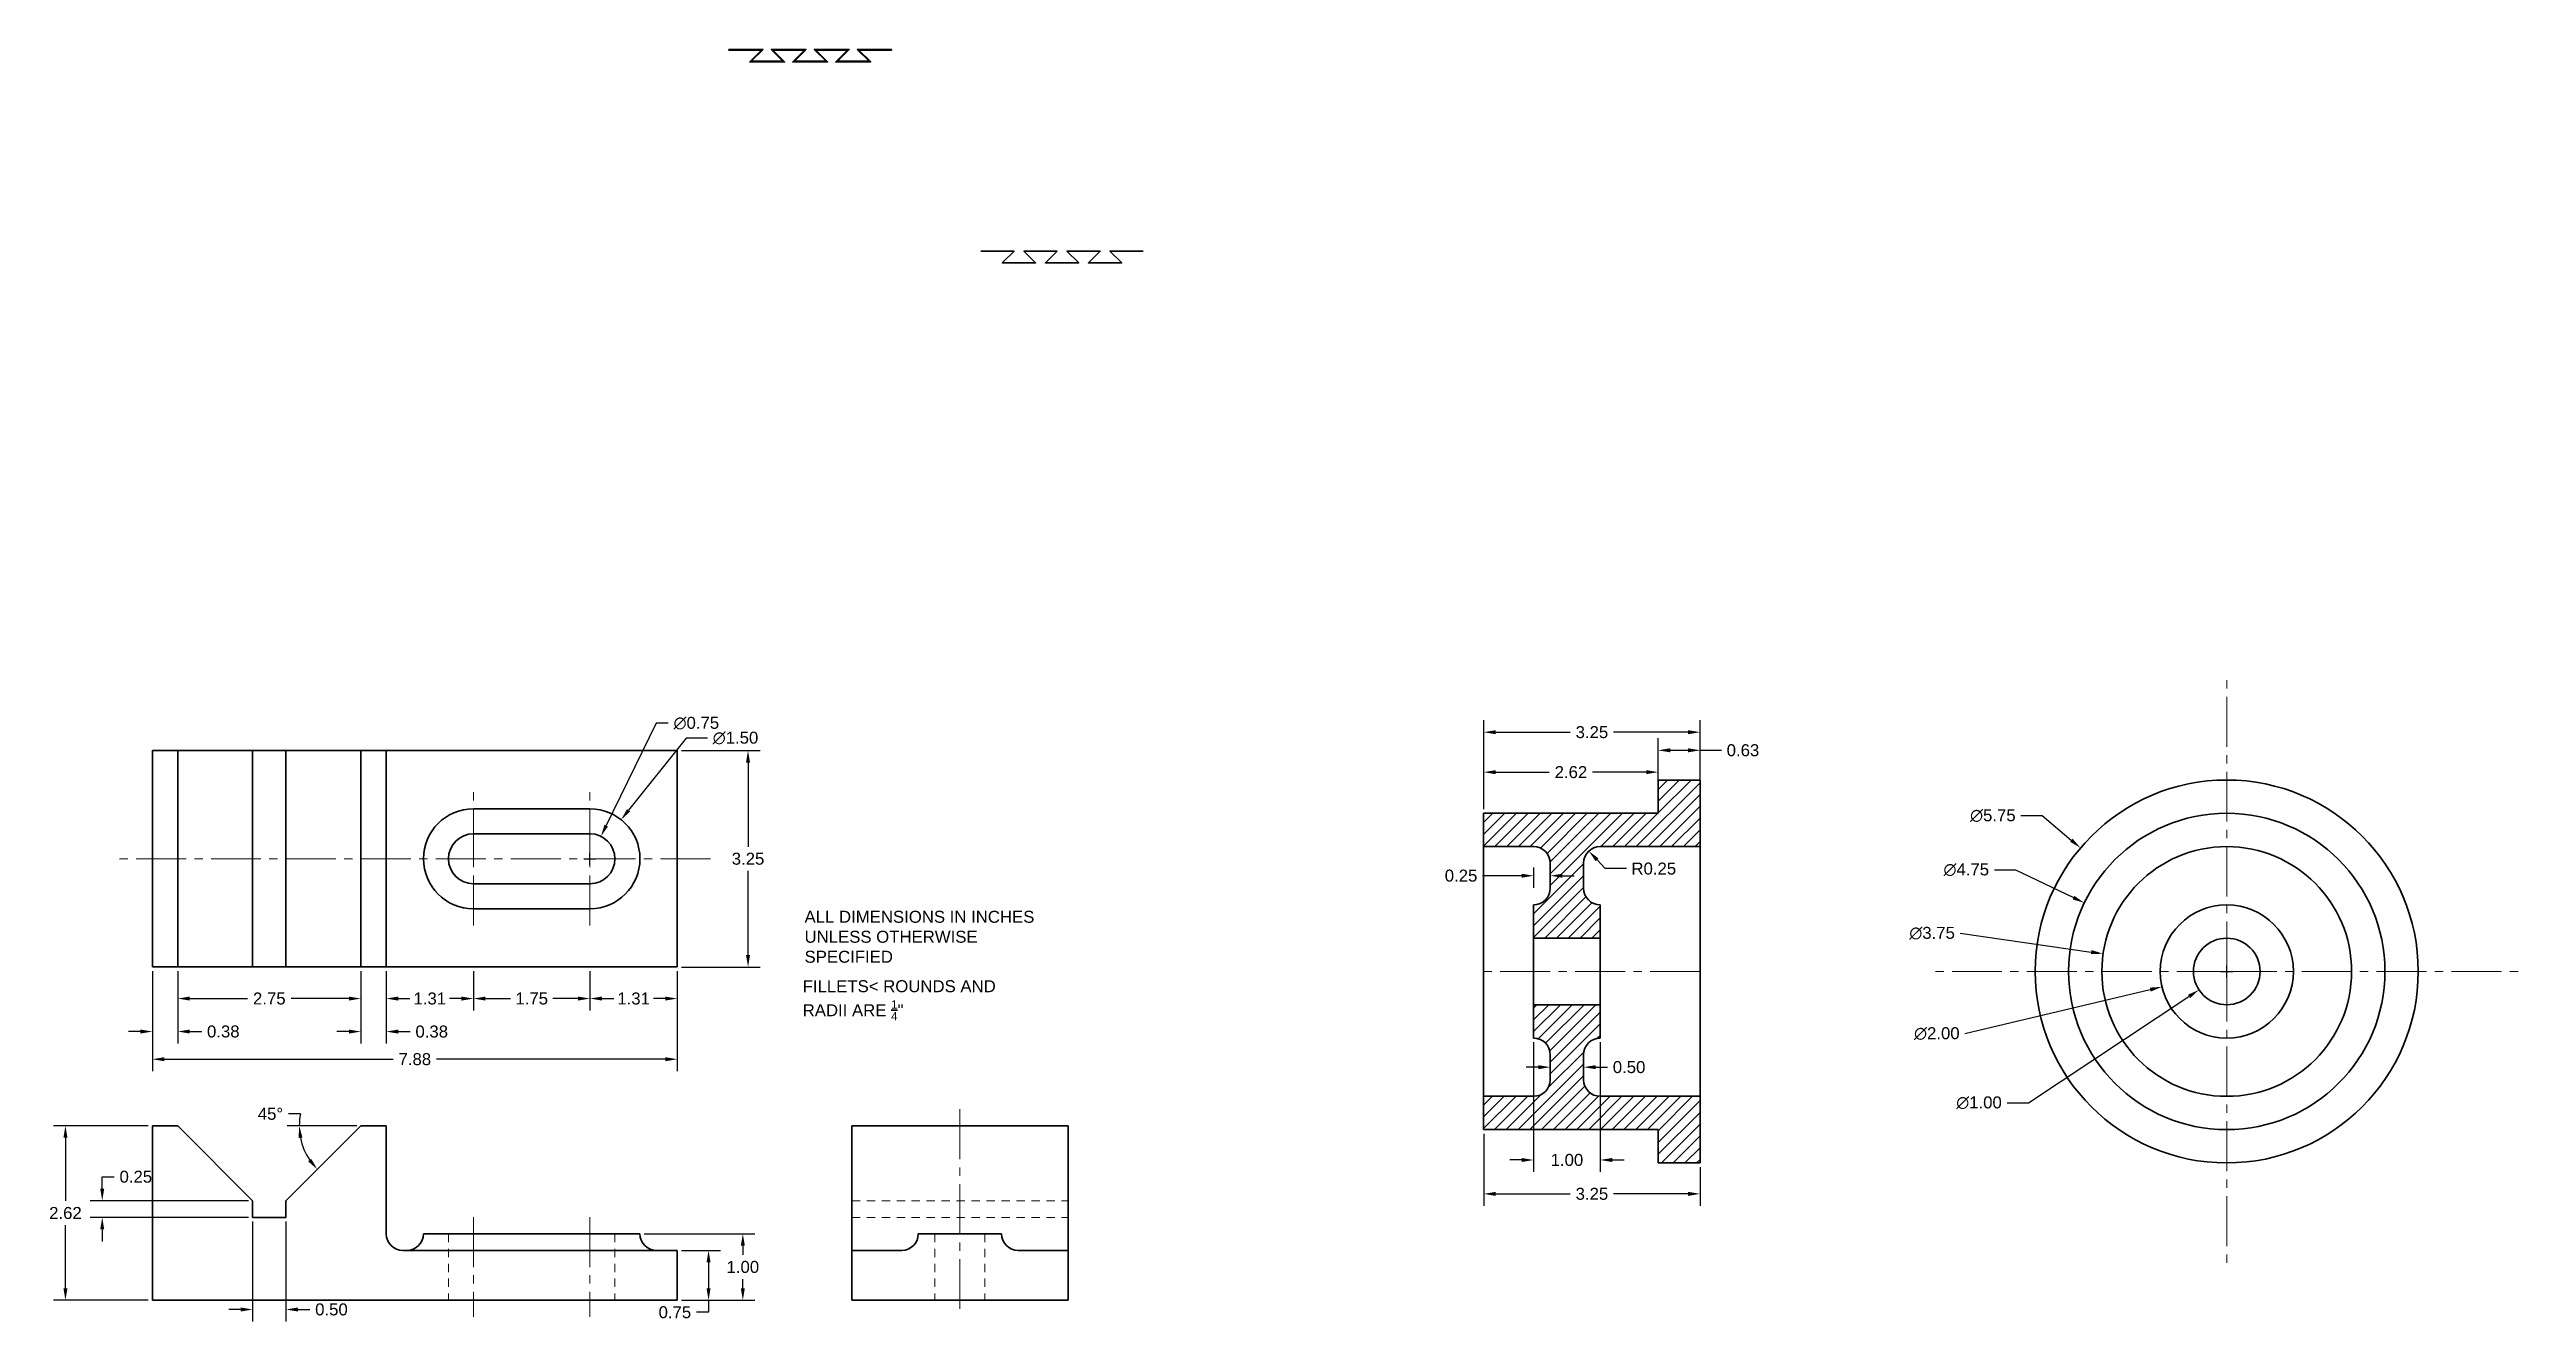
# Model space of a CAD drawing. Header units: millimetres. Extents: x -1 to 401, y -1 to 567.
# Drawn here: x 22.3 to 59.49, y -0.07 to 19.03 of the extents above; entities that cross this region are included whole.
import ezdxf

# ---------------------------------------------------------------- set-up
doc = ezdxf.new("R2010")
doc.units = ezdxf.units.MM
doc.header["$MEASUREMENT"] = 0
doc.linetypes.add('CENTER2', pattern=[1.125, 0.75, -0.125, 0.125, -0.125])
doc.linetypes.add('HIDDEN2', pattern=[0.1875, 0.125, -0.0625])
for name, color, linetype, lineweight in [('Center', 1, 'CENTER2', 13), ('Hidden', 3, 'HIDDEN2', 13), ('Visible', 6, 'Continuous', 35)]:
    doc.layers.add(name, color=color, linetype=linetype, lineweight=lineweight)
doc.layers.add('Text', color=7, linetype='Continuous', lineweight=35, true_color=0xa552a5)
doc.styles.get("Standard").update_dxf_attribs({"font": 'arial.ttf'})
doc.dimstyles.get("Standard").update_dxf_attribs({"dimtxt": 0.18, "dimasz": 0.18, "dimexe": 0.18, "dimexo": 0.0625, "dimgap": 0.09, "dimtad": 0, "dimtih": 1, "dimtoh": 1, "dimdec": 4, "dimzin": 0, "dimdsep": 46, "dimtxsty": 'Standard', "dimcen": 0.09, "dimadec": 0, "dimazin": 0, "dimtfac": 1, "dimtdec": 4, "dimtofl": 0, "dimtmove": 0, "dimatfit": 3, "dimfxl": 1, "dimtolj": 1, "dimtzin": 0, "dimarcsym": 0})

msp = doc.modelspace()

# ---------------------------------------------------------------- texts
at = {"layer": 'Text', "char_height": 0.18, "attachment_point": 1}
for s, width, heights, insert in [('ALL DIMENSIONS IN INCHES UNLESS OTHERWISE SPECIFIED', 3.8969923, [1.34833], (33.63674, 6.09331)), ('\\A1;FILLETS< ROUNDS AND RADII ARE {\\H0.7x;\\S1/4;}"', 3.3541972, [0], (33.6089, 5.05079))]:
    msp.add_mtext_dynamic_manual_height_columns(s, width=width, gutter_width=1, heights=heights, dxfattribs=dict(at, insert=insert))

# ---------------------------------------------------------------- blocks, each defined once
blk = doc.blocks.new('*D2')
at = {"layer": 'Defpoints', "color": 0, "transparency": 16777216}
for p in [(31.725, 8.499), (31.725, 5.249), (32.788, 5.249)]:
    blk.add_point(p, dxfattribs=at)
at = {"layer": 'Text', "color": 0, "lineweight": -2, "transparency": 16777216}
for p, q in [((31.787, 8.499), (32.968, 8.499)), ((32.788, 8.319), (32.788, 7.056)), ((32.788, 5.429), (32.788, 6.692)), ((31.787, 5.249), (32.968, 5.249))]:
    blk.add_line(p, q, dxfattribs=at)
at = {"layer": 'Text', "color": 0, "transparency": 16777216}
for points in [[(32.758, 8.319), (32.818, 8.319), (32.788, 8.499)], [(32.758, 5.429), (32.818, 5.429), (32.788, 5.249)]]:
    blk.add_solid(points, dxfattribs=at)
at = {"layer": 'Text', "color": 0, "transparency": 16777216, "insert": (32.788, 6.874), "char_height": 0.18, "attachment_point": 5}
blk.add_mtext('\\A1;3.25', dxfattribs=at)
blk = doc.blocks.new('*D3')
at = {"layer": 'Defpoints', "color": 0, "transparency": 16777216}
for p in [(30.882, 7.461), (29.948, 6.288)]:
    blk.add_point(p, dxfattribs=at)
at = {"layer": 'Text', "color": 0, "lineweight": -2, "transparency": 16777216}
for p, q in [((31.858, 8.687), (30.994, 7.602)), ((32.178, 8.687), (31.858, 8.687)), ((30.325, 6.874), (30.505, 6.874)), ((30.415, 6.784), (30.415, 6.964))]:
    blk.add_line(p, q, dxfattribs=at)
at = {"layer": 'Text', "color": 0, "transparency": 16777216}
blk.add_solid([(30.971, 7.621), (31.018, 7.583), (30.882, 7.461)], dxfattribs=at)
at = {"layer": 'Text', "color": 0, "transparency": 16777216, "insert": (32.6, 8.687), "char_height": 0.18, "attachment_point": 5}
blk.add_mtext('\\A1;∅1.50', dxfattribs=at)
blk = doc.blocks.new('*D4')
at = {"layer": 'Defpoints', "color": 0, "transparency": 16777216}
for p in [(30.58, 7.211), (30.25, 6.537)]:
    blk.add_point(p, dxfattribs=at)
at = {"layer": 'Text', "color": 0, "lineweight": -2, "transparency": 16777216}
for p, q in [((31.41, 8.91), (30.659, 7.373)), ((31.59, 8.91), (31.41, 8.91)), ((30.325, 6.874), (30.505, 6.874)), ((30.415, 6.784), (30.415, 6.964))]:
    blk.add_line(p, q, dxfattribs=at)
at = {"layer": 'Text', "color": 0, "transparency": 16777216}
blk.add_solid([(30.632, 7.386), (30.686, 7.36), (30.58, 7.211)], dxfattribs=at)
at = {"layer": 'Text', "color": 0, "transparency": 16777216, "insert": (32.012, 8.91), "char_height": 0.18, "attachment_point": 5}
blk.add_mtext('\\A1;∅0.75', dxfattribs=at)
blk = doc.blocks.new('*D5')
at = {"layer": 'Defpoints', "color": 0, "transparency": 16777216}
for p in [(28.665, 5.249), (30.415, 5.249), (30.415, 4.775)]:
    blk.add_point(p, dxfattribs=at)
at = {"layer": 'Text', "color": 0, "lineweight": -2, "transparency": 16777216}
for p, q in [((28.665, 5.187), (28.665, 4.595)), ((30.415, 5.187), (30.415, 4.595)), ((28.845, 4.775), (29.224, 4.775)), ((30.235, 4.775), (29.856, 4.775))]:
    blk.add_line(p, q, dxfattribs=at)
at = {"layer": 'Text', "color": 0, "transparency": 16777216}
for points in [[(28.845, 4.805), (28.845, 4.745), (28.665, 4.775)], [(30.235, 4.805), (30.235, 4.745), (30.415, 4.775)]]:
    blk.add_solid(points, dxfattribs=at)
at = {"layer": 'Text', "color": 0, "transparency": 16777216, "insert": (29.54, 4.775), "char_height": 0.18, "attachment_point": 5}
blk.add_mtext('\\A1;1.75', dxfattribs=at)
blk = doc.blocks.new('*D6')
at = {"layer": 'Defpoints', "color": 0, "transparency": 16777216}
for p in [(23.845, 5.249), (31.725, 5.249), (23.845, 3.864)]:
    blk.add_point(p, dxfattribs=at)
at = {"layer": 'Text', "color": 0, "lineweight": -2, "transparency": 16777216}
for p, q in [((23.845, 5.187), (23.845, 3.684)), ((31.725, 5.187), (31.725, 3.684)), ((24.025, 3.864), (27.462, 3.864)), ((31.545, 3.864), (28.108, 3.864))]:
    blk.add_line(p, q, dxfattribs=at)
at = {"layer": 'Text', "color": 0, "transparency": 16777216}
for points in [[(24.025, 3.894), (24.025, 3.834), (23.845, 3.864)], [(31.545, 3.894), (31.545, 3.834), (31.725, 3.864)]]:
    blk.add_solid(points, dxfattribs=at)
at = {"layer": 'Text', "color": 0, "transparency": 16777216, "insert": (27.785, 3.864), "char_height": 0.18, "attachment_point": 5}
blk.add_mtext('\\A1;7.88', dxfattribs=at)
blk = doc.blocks.new('*D7')
at = {"layer": 'Defpoints', "color": 0, "transparency": 16777216}
for p in [(30.415, 5.249), (31.725, 5.249), (30.415, 4.775)]:
    blk.add_point(p, dxfattribs=at)
at = {"layer": 'Text', "color": 0, "lineweight": -2, "transparency": 16777216}
for p, q in [((30.415, 5.187), (30.415, 4.595)), ((31.725, 5.187), (31.725, 4.595)), ((30.595, 4.775), (30.772, 4.775)), ((31.545, 4.775), (31.368, 4.775))]:
    blk.add_line(p, q, dxfattribs=at)
at = {"layer": 'Text', "color": 0, "transparency": 16777216}
for points in [[(30.595, 4.805), (30.595, 4.745), (30.415, 4.775)], [(31.545, 4.805), (31.545, 4.745), (31.725, 4.775)]]:
    blk.add_solid(points, dxfattribs=at)
at = {"layer": 'Text', "color": 0, "transparency": 16777216, "insert": (31.07, 4.775), "char_height": 0.18, "attachment_point": 5}
blk.add_mtext('\\A1;1.31', dxfattribs=at)
blk = doc.blocks.new('*D8')
at = {"layer": 'Defpoints', "color": 0, "transparency": 16777216}
for p in [(27.355, 5.249), (28.665, 5.249), (28.665, 4.775)]:
    blk.add_point(p, dxfattribs=at)
at = {"layer": 'Text', "color": 0, "lineweight": -2, "transparency": 16777216}
for p, q in [((27.355, 5.187), (27.355, 4.595)), ((28.665, 5.187), (28.665, 4.595)), ((27.535, 4.775), (27.712, 4.775)), ((28.485, 4.775), (28.308, 4.775))]:
    blk.add_line(p, q, dxfattribs=at)
at = {"layer": 'Text', "color": 0, "transparency": 16777216}
for points in [[(27.535, 4.805), (27.535, 4.745), (27.355, 4.775)], [(28.485, 4.805), (28.485, 4.745), (28.665, 4.775)]]:
    blk.add_solid(points, dxfattribs=at)
at = {"layer": 'Text', "color": 0, "transparency": 16777216, "insert": (28.01, 4.775), "char_height": 0.18, "attachment_point": 5}
blk.add_mtext('\\A1;1.31', dxfattribs=at)
blk = doc.blocks.new('*D9')
at = {"layer": 'Defpoints', "color": 0, "transparency": 16777216}
for p in [(24.225, 5.249), (26.975, 5.249), (26.975, 4.775)]:
    blk.add_point(p, dxfattribs=at)
at = {"layer": 'Text', "color": 0, "lineweight": -2, "transparency": 16777216}
for p, q in [((24.225, 5.187), (24.225, 4.595)), ((26.975, 5.187), (26.975, 4.595)), ((24.405, 4.775), (25.274, 4.775)), ((26.795, 4.775), (25.926, 4.775))]:
    blk.add_line(p, q, dxfattribs=at)
at = {"layer": 'Text', "color": 0, "transparency": 16777216}
for points in [[(24.405, 4.805), (24.405, 4.745), (24.225, 4.775)], [(26.795, 4.805), (26.795, 4.745), (26.975, 4.775)]]:
    blk.add_solid(points, dxfattribs=at)
at = {"layer": 'Text', "color": 0, "transparency": 16777216, "insert": (25.6, 4.775), "char_height": 0.18, "attachment_point": 5}
blk.add_mtext('\\A1;2.75', dxfattribs=at)
blk = doc.blocks.new('*D10')
at = {"layer": 'Defpoints', "color": 0, "transparency": 16777216}
for p in [(23.845, 5.249), (24.225, 5.249), (24.225, 4.28)]:
    blk.add_point(p, dxfattribs=at)
at = {"layer": 'Text', "color": 0, "lineweight": -2, "transparency": 16777216}
for p, q in [((23.845, 5.187), (23.845, 4.1)), ((24.225, 5.187), (24.225, 4.1)), ((23.665, 4.28), (23.485, 4.28)), ((24.405, 4.28), (24.585, 4.28))]:
    blk.add_line(p, q, dxfattribs=at)
at = {"layer": 'Text', "color": 0, "transparency": 16777216}
for points in [[(23.665, 4.31), (23.665, 4.25), (23.845, 4.28)], [(24.405, 4.31), (24.405, 4.25), (24.225, 4.28)]]:
    blk.add_solid(points, dxfattribs=at)
at = {"layer": 'Text', "color": 0, "transparency": 16777216, "insert": (24.909, 4.28), "char_height": 0.18, "attachment_point": 5}
blk.add_mtext('\\A1;0.38', dxfattribs=at)
blk = doc.blocks.new('*D11')
at = {"layer": 'Defpoints', "color": 0, "transparency": 16777216}
for p in [(26.975, 5.249), (27.355, 5.249), (27.355, 4.279)]:
    blk.add_point(p, dxfattribs=at)
at = {"layer": 'Text', "color": 0, "lineweight": -2, "transparency": 16777216}
for p, q in [((26.975, 5.187), (26.975, 4.099)), ((27.355, 5.187), (27.355, 4.099)), ((26.795, 4.279), (26.615, 4.279)), ((27.535, 4.279), (27.715, 4.279))]:
    blk.add_line(p, q, dxfattribs=at)
at = {"layer": 'Text', "color": 0, "transparency": 16777216}
for points in [[(26.795, 4.309), (26.795, 4.249), (26.975, 4.279)], [(27.535, 4.309), (27.535, 4.249), (27.355, 4.279)]]:
    blk.add_solid(points, dxfattribs=at)
at = {"layer": 'Text', "color": 0, "transparency": 16777216, "insert": (28.039, 4.279), "char_height": 0.18, "attachment_point": 5}
blk.add_mtext('\\A1;0.38', dxfattribs=at)
blk = doc.blocks.new('*D12')
at = {"layer": 'Defpoints', "color": 0, "transparency": 16777216}
for p in [(26.975, 2.864), (26.975, 2.864), (27.355, 2.864), (26.174, 2.401), (25.85, 1.739)]:
    blk.add_point(p, dxfattribs=at)
at = {"layer": 'Text', "color": 0, "lineweight": -2, "transparency": 16777216}
for p, q in [((26.068, 3.043), (25.888, 3.043)), ((26.912, 2.864), (25.87, 2.864))]:
    blk.add_line(p, q, dxfattribs=at)
for start, end in [(168.8328, 180), (191.1672, 213.8328)]:
    blk.add_arc((26.975, 2.864), 0.925, start, end, dxfattribs=at)
at = {"layer": 'Text', "color": 0, "transparency": 16777216}
for points in [[(26.038, 2.682), (26.097, 2.688), (26.05, 2.864)], [(26.23, 2.368), (26.183, 2.33), (26.321, 2.21)]]:
    blk.add_solid(points, dxfattribs=at)
at = {"layer": 'Text', "color": 0, "transparency": 16777216, "insert": (25.617, 3.043), "char_height": 0.18, "attachment_point": 5}
blk.add_mtext('\\A1;45°', dxfattribs=at)
blk = doc.blocks.new('*D13')
at = {"layer": 'Defpoints', "color": 0, "transparency": 16777216}
for p in [(23.845, 2.864), (22.539, 0.244), (23.845, 0.244)]:
    blk.add_point(p, dxfattribs=at)
at = {"layer": 'Text', "color": 0, "lineweight": -2, "transparency": 16777216}
for p, q in [((23.782, 2.864), (22.359, 2.864)), ((22.539, 2.684), (22.539, 1.736)), ((22.539, 0.424), (22.539, 1.372)), ((23.782, 0.244), (22.359, 0.244))]:
    blk.add_line(p, q, dxfattribs=at)
at = {"layer": 'Text', "color": 0, "transparency": 16777216}
for points in [[(22.509, 2.684), (22.569, 2.684), (22.539, 2.864)], [(22.509, 0.424), (22.569, 0.424), (22.539, 0.244)]]:
    blk.add_solid(points, dxfattribs=at)
at = {"layer": 'Text', "color": 0, "transparency": 16777216, "insert": (22.539, 1.554), "char_height": 0.18, "attachment_point": 5}
blk.add_mtext('\\A1;2.62', dxfattribs=at)
blk = doc.blocks.new('*D14')
at = {"layer": 'Defpoints', "color": 0, "transparency": 16777216}
for p in [(23.091, 1.739), (25.35, 1.739), (25.35, 1.489)]:
    blk.add_point(p, dxfattribs=at)
at = {"layer": 'Text', "color": 0, "lineweight": -2, "transparency": 16777216}
for p, q in [((23.091, 1.919), (23.091, 2.099)), ((23.091, 2.099), (23.271, 2.099)), ((25.287, 1.739), (22.911, 1.739)), ((25.287, 1.489), (22.911, 1.489)), ((23.091, 1.309), (23.091, 1.129))]:
    blk.add_line(p, q, dxfattribs=at)
at = {"layer": 'Text', "color": 0, "transparency": 16777216}
for points in [[(23.061, 1.919), (23.121, 1.919), (23.091, 1.739)], [(23.061, 1.309), (23.121, 1.309), (23.091, 1.489)]]:
    blk.add_solid(points, dxfattribs=at)
at = {"layer": 'Text', "color": 0, "transparency": 16777216, "insert": (23.596, 2.099), "char_height": 0.18, "attachment_point": 5}
blk.add_mtext('\\A1;0.25', dxfattribs=at)
blk = doc.blocks.new('*D15')
at = {"layer": 'Defpoints', "color": 0, "transparency": 16777216}
for p in [(25.35, 1.489), (25.85, 1.489), (25.85, 0.106)]:
    blk.add_point(p, dxfattribs=at)
at = {"layer": 'Text', "color": 0, "lineweight": -2, "transparency": 16777216}
for p, q in [((25.35, 1.426), (25.35, -0.074)), ((25.85, 1.426), (25.85, -0.074)), ((25.17, 0.106), (24.99, 0.106)), ((26.03, 0.106), (26.21, 0.106))]:
    blk.add_line(p, q, dxfattribs=at)
at = {"layer": 'Text', "color": 0, "transparency": 16777216}
for points in [[(25.17, 0.136), (25.17, 0.076), (25.35, 0.106)], [(26.03, 0.136), (26.03, 0.076), (25.85, 0.106)]]:
    blk.add_solid(points, dxfattribs=at)
at = {"layer": 'Text', "color": 0, "transparency": 16777216, "insert": (26.533, 0.106), "char_height": 0.18, "attachment_point": 5}
blk.add_mtext('\\A1;0.50', dxfattribs=at)
blk = doc.blocks.new('*D16')
at = {"layer": 'Defpoints', "color": 0, "transparency": 16777216}
for p in [(31.165, 1.244), (31.725, 0.244), (32.71, 0.244)]:
    blk.add_point(p, dxfattribs=at)
at = {"layer": 'Text', "color": 0, "lineweight": -2, "transparency": 16777216}
for p, q in [((31.227, 1.244), (32.89, 1.244)), ((32.71, 1.064), (32.71, 0.926)), ((32.71, 0.424), (32.71, 0.562)), ((31.787, 0.244), (32.89, 0.244))]:
    blk.add_line(p, q, dxfattribs=at)
at = {"layer": 'Text', "color": 0, "transparency": 16777216}
for points in [[(32.68, 1.064), (32.74, 1.064), (32.71, 1.244)], [(32.68, 0.424), (32.74, 0.424), (32.71, 0.244)]]:
    blk.add_solid(points, dxfattribs=at)
at = {"layer": 'Text', "color": 0, "transparency": 16777216, "insert": (32.71, 0.744), "char_height": 0.18, "attachment_point": 5}
blk.add_mtext('\\A1;1.00', dxfattribs=at)
blk = doc.blocks.new('*D17')
at = {"layer": 'Defpoints', "color": 0, "transparency": 16777216}
for p in [(31.725, 0.994), (31.725, 0.244), (32.195, 0.244)]:
    blk.add_point(p, dxfattribs=at)
at = {"layer": 'Text', "color": 0, "lineweight": -2, "transparency": 16777216}
for p, q in [((31.787, 0.994), (32.375, 0.994)), ((32.195, 0.814), (32.195, 0.424)), ((31.787, 0.244), (32.375, 0.244)), ((32.195, 0.064), (32.015, 0.064)), ((32.195, 0.244), (32.195, 0.064))]:
    blk.add_line(p, q, dxfattribs=at)
at = {"layer": 'Text', "color": 0, "transparency": 16777216}
for points in [[(32.165, 0.814), (32.225, 0.814), (32.195, 0.994)], [(32.165, 0.424), (32.225, 0.424), (32.195, 0.244)]]:
    blk.add_solid(points, dxfattribs=at)
at = {"layer": 'Text', "color": 0, "transparency": 16777216, "insert": (31.69, 0.064), "char_height": 0.18, "attachment_point": 5}
blk.add_mtext('\\A1;0.75', dxfattribs=at)
blk = doc.blocks.new('*D18')
at = {"layer": 'Defpoints', "color": 0, "transparency": 16777216}
for p in [(47.084, 8.503), (46.454, 8.057), (47.084, 8.057)]:
    blk.add_point(p, dxfattribs=at)
at = {"layer": 'Text', "color": 0, "lineweight": -2, "transparency": 16777216}
for p, q in [((46.454, 8.12), (46.454, 8.683)), ((47.084, 8.12), (47.084, 8.683)), ((46.634, 8.503), (46.904, 8.503)), ((47.084, 8.503), (47.403, 8.503))]:
    blk.add_line(p, q, dxfattribs=at)
at = {"layer": 'Text', "color": 0, "transparency": 16777216}
for points in [[(46.634, 8.533), (46.634, 8.473), (46.454, 8.503)], [(46.904, 8.533), (46.904, 8.473), (47.084, 8.503)]]:
    blk.add_solid(points, dxfattribs=at)
at = {"layer": 'Text', "color": 0, "transparency": 16777216, "insert": (47.727, 8.503), "char_height": 0.18, "attachment_point": 5}
blk.add_mtext('\\A1;0.63', dxfattribs=at)
blk = doc.blocks.new('*D19')
at = {"layer": 'Defpoints', "color": 0, "transparency": 16777216}
for p in [(47.084, 8.775), (43.834, 7.557), (47.084, 7.557)]:
    blk.add_point(p, dxfattribs=at)
at = {"layer": 'Text', "color": 0, "lineweight": -2, "transparency": 16777216}
for p, q in [((43.834, 7.62), (43.834, 8.955)), ((47.084, 7.62), (47.084, 8.955)), ((44.014, 8.775), (45.134, 8.775)), ((46.904, 8.775), (45.783, 8.775))]:
    blk.add_line(p, q, dxfattribs=at)
at = {"layer": 'Text', "color": 0, "transparency": 16777216}
for points in [[(44.014, 8.805), (44.014, 8.745), (43.834, 8.775)], [(46.904, 8.805), (46.904, 8.745), (47.084, 8.775)]]:
    blk.add_solid(points, dxfattribs=at)
at = {"layer": 'Text', "color": 0, "transparency": 16777216, "insert": (45.459, 8.775), "char_height": 0.18, "attachment_point": 5}
blk.add_mtext('\\A1;3.25', dxfattribs=at)
blk = doc.blocks.new('*D20')
at = {"layer": 'Defpoints', "color": 0, "transparency": 16777216}
for p in [(43.834, 2.807), (47.084, 2.307), (43.834, 1.842)]:
    blk.add_point(p, dxfattribs=at)
at = {"layer": 'Text', "color": 0, "lineweight": -2, "transparency": 16777216}
for p, q in [((43.834, 2.745), (43.834, 1.662)), ((47.084, 2.245), (47.084, 1.662)), ((44.014, 1.842), (45.134, 1.842)), ((46.904, 1.842), (45.783, 1.842))]:
    blk.add_line(p, q, dxfattribs=at)
at = {"layer": 'Text', "color": 0, "transparency": 16777216}
for points in [[(44.014, 1.872), (44.014, 1.812), (43.834, 1.842)], [(46.904, 1.872), (46.904, 1.812), (47.084, 1.842)]]:
    blk.add_solid(points, dxfattribs=at)
at = {"layer": 'Text', "color": 0, "transparency": 16777216, "insert": (45.459, 1.842), "char_height": 0.18, "attachment_point": 5}
blk.add_mtext('\\A1;3.25', dxfattribs=at)
blk = doc.blocks.new('*D21')
at = {"layer": 'Defpoints', "color": 0, "transparency": 16777216}
for p in [(44.584, 4.182), (45.584, 4.182), (45.584, 2.351)]:
    blk.add_point(p, dxfattribs=at)
at = {"layer": 'Text', "color": 0, "lineweight": -2, "transparency": 16777216}
for p, q in [((44.584, 4.12), (44.584, 2.171)), ((45.584, 4.12), (45.584, 2.171)), ((44.404, 2.351), (44.224, 2.351)), ((45.764, 2.351), (45.944, 2.351))]:
    blk.add_line(p, q, dxfattribs=at)
at = {"layer": 'Text', "color": 0, "transparency": 16777216}
for points in [[(44.404, 2.381), (44.404, 2.321), (44.584, 2.351)], [(45.764, 2.381), (45.764, 2.321), (45.584, 2.351)]]:
    blk.add_solid(points, dxfattribs=at)
at = {"layer": 'Text', "color": 0, "transparency": 16777216, "insert": (45.084, 2.351), "char_height": 0.18, "attachment_point": 5}
blk.add_mtext('\\A1;1.00', dxfattribs=at)
blk = doc.blocks.new('*D22')
at = {"layer": 'Defpoints', "color": 0, "transparency": 16777216}
for p in [(44.834, 3.745), (45.334, 3.745), (45.334, 3.745)]:
    blk.add_point(p, dxfattribs=at)
at = {"layer": 'Text', "color": 0, "lineweight": -2, "transparency": 16777216}
for p, q in [((44.654, 3.745), (44.474, 3.745)), ((44.834, 3.807), (44.834, 3.925)), ((45.334, 3.807), (45.334, 3.925)), ((45.514, 3.745), (45.694, 3.745))]:
    blk.add_line(p, q, dxfattribs=at)
at = {"layer": 'Text', "color": 0, "transparency": 16777216}
for points in [[(44.654, 3.775), (44.654, 3.715), (44.834, 3.745)], [(45.514, 3.775), (45.514, 3.715), (45.334, 3.745)]]:
    blk.add_solid(points, dxfattribs=at)
at = {"layer": 'Text', "color": 0, "transparency": 16777216, "insert": (46.017, 3.745), "char_height": 0.18, "attachment_point": 5}
blk.add_mtext('\\A1;0.50', dxfattribs=at)
blk = doc.blocks.new('*D23')
at = {"layer": 'Defpoints', "color": 0, "transparency": 16777216}
for p in [(44.584, 6.807), (44.834, 6.807), (44.834, 6.62)]:
    blk.add_point(p, dxfattribs=at)
at = {"layer": 'Text', "color": 0, "lineweight": -2, "transparency": 16777216}
for p, q in [((44.584, 6.745), (44.584, 6.44)), ((44.834, 6.745), (44.834, 6.44)), ((44.404, 6.62), (43.818, 6.62)), ((45.014, 6.62), (45.194, 6.62))]:
    blk.add_line(p, q, dxfattribs=at)
at = {"layer": 'Text', "color": 0, "transparency": 16777216}
for points in [[(44.404, 6.65), (44.404, 6.59), (44.584, 6.62)], [(45.014, 6.65), (45.014, 6.59), (44.834, 6.62)]]:
    blk.add_solid(points, dxfattribs=at)
at = {"layer": 'Text', "color": 0, "transparency": 16777216, "insert": (43.494, 6.62), "char_height": 0.18, "attachment_point": 5}
blk.add_mtext('\\A1;0.25', dxfattribs=at)
blk = doc.blocks.new('*D24')
at = {"layer": 'Defpoints', "color": 0, "transparency": 16777216}
for p in [(46.454, 8.175), (43.834, 7.557), (46.454, 7.557)]:
    blk.add_point(p, dxfattribs=at)
at = {"layer": 'Text', "color": 0, "lineweight": -2, "transparency": 16777216}
for p, q in [((43.834, 7.62), (43.834, 8.355)), ((46.454, 7.62), (46.454, 8.355)), ((44.014, 8.175), (44.819, 8.175)), ((46.274, 8.175), (45.468, 8.175))]:
    blk.add_line(p, q, dxfattribs=at)
at = {"layer": 'Text', "color": 0, "transparency": 16777216}
for points in [[(44.014, 8.205), (44.014, 8.145), (43.834, 8.175)], [(46.274, 8.205), (46.274, 8.145), (46.454, 8.175)]]:
    blk.add_solid(points, dxfattribs=at)
at = {"layer": 'Text', "color": 0, "transparency": 16777216, "insert": (45.144, 8.175), "char_height": 0.18, "attachment_point": 5}
blk.add_mtext('\\A1;2.62', dxfattribs=at)
blk = doc.blocks.new('*D25')
at = {"layer": 'Defpoints', "color": 0, "transparency": 16777216}
for p in [(45.413, 6.99), (45.584, 6.807)]:
    blk.add_point(p, dxfattribs=at)
at = {"layer": 'Text', "color": 0, "lineweight": -2, "transparency": 16777216}
for p, q in [((45.658, 6.726), (45.536, 6.858)), ((45.977, 6.726), (45.658, 6.726))]:
    blk.add_line(p, q, dxfattribs=at)
at = {"layer": 'Text', "color": 0, "transparency": 16777216}
blk.add_solid([(45.558, 6.879), (45.514, 6.838), (45.413, 6.99)], dxfattribs=at)
at = {"layer": 'Text', "color": 0, "transparency": 16777216, "insert": (46.388, 6.726), "char_height": 0.18, "attachment_point": 5}
blk.add_mtext('\\A1;R0.25', dxfattribs=at)
blk = doc.blocks.new('*D26')
at = {"layer": 'Defpoints', "color": 0, "transparency": 16777216}
for p in [(52.795, 7.037), (57.188, 3.327)]:
    blk.add_point(p, dxfattribs=at)
at = {"layer": 'Text', "color": 0, "lineweight": -2, "transparency": 16777216}
for p, q in [((51.901, 7.522), (52.22, 7.522)), ((52.22, 7.522), (52.657, 7.153)), ((54.991, 5.092), (54.991, 5.272)), ((54.901, 5.182), (55.081, 5.182))]:
    blk.add_line(p, q, dxfattribs=at)
at = {"layer": 'Text', "color": 0, "transparency": 16777216}
blk.add_solid([(52.676, 7.176), (52.638, 7.13), (52.795, 7.037)], dxfattribs=at)
at = {"layer": 'Text', "color": 0, "transparency": 16777216, "insert": (51.479, 7.522), "char_height": 0.18, "attachment_point": 5}
blk.add_mtext('\\A1;∅5.75', dxfattribs=at)
blk = doc.blocks.new('*D27')
at = {"layer": 'Defpoints', "color": 0, "transparency": 16777216}
for p in [(52.851, 6.213), (57.131, 4.152)]:
    blk.add_point(p, dxfattribs=at)
at = {"layer": 'Text', "color": 0, "lineweight": -2, "transparency": 16777216}
for p, q in [((51.503, 6.709), (51.821, 6.709)), ((51.821, 6.709), (52.689, 6.291)), ((54.991, 5.092), (54.991, 5.272)), ((54.901, 5.182), (55.081, 5.182))]:
    blk.add_line(p, q, dxfattribs=at)
at = {"layer": 'Text', "color": 0, "transparency": 16777216}
blk.add_solid([(52.702, 6.318), (52.676, 6.264), (52.851, 6.213)], dxfattribs=at)
at = {"layer": 'Text', "color": 0, "transparency": 16777216, "insert": (51.08, 6.709), "char_height": 0.18, "attachment_point": 5}
blk.add_mtext('\\A1;∅4.75', dxfattribs=at)
blk = doc.blocks.new('*D28')
at = {"layer": 'Defpoints', "color": 0, "transparency": 16777216}
for p in [(53.135, 5.448), (56.847, 4.916)]:
    blk.add_point(p, dxfattribs=at)
at = {"layer": 'Text', "color": 0, "lineweight": -2, "transparency": 16777216}
for p, q in [((50.989, 5.756), (52.957, 5.474)), ((54.991, 5.092), (54.991, 5.272)), ((54.901, 5.182), (55.081, 5.182))]:
    blk.add_line(p, q, dxfattribs=at)
at = {"layer": 'Text', "color": 0, "transparency": 16777216}
blk.add_solid([(52.961, 5.504), (52.953, 5.444), (53.135, 5.448)], dxfattribs=at)
at = {"layer": 'Text', "color": 0, "transparency": 16777216, "insert": (50.567, 5.756), "char_height": 0.18, "attachment_point": 5}
blk.add_mtext('\\A1;∅3.75', dxfattribs=at)
blk = doc.blocks.new('*D29')
at = {"layer": 'Defpoints', "color": 0, "transparency": 16777216}
for p in [(55.964, 5.413), (54.018, 4.951)]:
    blk.add_point(p, dxfattribs=at)
at = {"layer": 'Text', "color": 0, "lineweight": -2, "transparency": 16777216}
for p, q in [((54.991, 5.092), (54.991, 5.272)), ((51.059, 4.249), (53.843, 4.91)), ((54.901, 5.182), (55.081, 5.182))]:
    blk.add_line(p, q, dxfattribs=at)
at = {"layer": 'Text', "color": 0, "transparency": 16777216}
blk.add_solid([(53.836, 4.939), (53.85, 4.88), (54.018, 4.951)], dxfattribs=at)
at = {"layer": 'Text', "color": 0, "transparency": 16777216, "insert": (50.638, 4.249), "char_height": 0.18, "attachment_point": 5}
blk.add_mtext('\\A1;∅2.00', dxfattribs=at)
blk = doc.blocks.new('*D30')
at = {"layer": 'Defpoints', "color": 0, "transparency": 16777216}
for p in [(55.408, 5.458), (54.574, 4.906)]:
    blk.add_point(p, dxfattribs=at)
at = {"layer": 'Text', "color": 0, "lineweight": -2, "transparency": 16777216}
for p, q in [((54.991, 5.092), (54.991, 5.272)), ((54.901, 5.182), (55.081, 5.182)), ((52.013, 3.21), (54.424, 4.807)), ((51.693, 3.21), (52.013, 3.21))]:
    blk.add_line(p, q, dxfattribs=at)
at = {"layer": 'Text', "color": 0, "transparency": 16777216}
blk.add_solid([(54.408, 4.832), (54.441, 4.782), (54.574, 4.906)], dxfattribs=at)
at = {"layer": 'Text', "color": 0, "transparency": 16777216, "insert": (51.271, 3.21), "char_height": 0.18, "attachment_point": 5}
blk.add_mtext('\\A1;∅1.00', dxfattribs=at)

# ---------------------------------------------------------------- dimensions: what is measured, and where the dimension line sits
at = {"layer": 'Text'}
for p1, p2, picture, middle in [((30.25034, 6.53745), (30.57962, 7.21129), '*D4', (32.01191, 8.90964)), ((29.94783, 6.28762), (30.88213, 7.46112), '*D3', (32.59958, 8.68727)), ((57.1877, 3.32716), (52.79462, 7.03706), '*D26', (51.47892, 7.52219)), ((57.13098, 4.15166), (52.85135, 6.21256), '*D27', (51.08024, 6.70851)), ((56.84715, 4.91579), (53.13517, 5.44844), '*D28', (50.98944, 5.75633)), ((55.96412, 5.4131), (54.01821, 4.95112), '*D29', (51.05914, 4.24861)), ((55.40806, 5.45815), (54.57427, 4.90607), '*D30', (51.27127, 3.20987))]:
    dim = msp.add_diameter_dim_2p(p1=p1, p2=p2, dimstyle='Standard', override={"dimdec": 2}, dxfattribs=at)
    dim.commit()
    dim.dimension.update_dxf_attribs({"geometry": picture, "text_midpoint": middle, "dimtype": 163})
for base, p1, p2, picture, middle in [((47.08352, 8.77513), (43.83352, 7.55711), (47.08352, 7.55711), '*D19', (45.45852, 8.77513)), ((46.45352, 8.17473), (43.83352, 7.55711), (46.45352, 7.55711), '*D24', (45.14352, 8.17473)), ((24.22498, 4.27955), (23.84498, 5.24937), (24.22498, 5.24937), '*D10', (24.90894, 4.27955)), ((23.84498, 3.86392), (31.72498, 5.24937), (23.84498, 5.24937), '*D6', (27.78498, 3.86392)), ((26.97498, 4.77476), (24.22498, 5.24937), (26.97498, 5.24937), '*D9', (25.59998, 4.77476)), ((27.35498, 4.27863), (26.97498, 5.24937), (27.35498, 5.24937), '*D11', (28.03894, 4.27863)), ((28.66498, 4.77476), (27.35498, 5.24937), (28.66498, 5.24937), '*D8', (28.00998, 4.77476)), ((30.41498, 4.77476), (28.66498, 5.24937), (30.41498, 5.24937), '*D5', (29.53998, 4.77476)), ((30.41498, 4.77476), (31.72498, 5.24937), (30.41498, 5.24937), '*D7', (31.06998, 4.77476)), ((45.58352, 2.35131), (44.58352, 4.18211), (45.58352, 4.18211), '*D21', (45.08352, 2.35131)), ((45.33352, 3.74461), (44.83352, 3.74461), (45.33352, 3.74461), '*D22', (46.01699, 3.74461)), ((43.83352, 1.84216), (47.08352, 2.30711), (43.83352, 2.80711), '*D20', (45.45852, 1.84216)), ((25.84998, 0.10603), (25.34998, 1.48885), (25.84998, 1.48885), '*D15', (26.53345, 0.10603))]:
    dim = msp.add_linear_dim(base=base, p1=p1, p2=p2, dimstyle='Standard', override={"dimdec": 2}, dxfattribs=at)
    dim.commit()
    dim.dimension.update_dxf_attribs({"geometry": picture, "text_midpoint": middle})
for base, p1, p2, picture, middle in [((47.08352, 8.50316), (46.45352, 8.05711), (47.08352, 8.05711), '*D18', (47.72684, 8.50316)), ((44.83352, 6.61961), (44.58352, 6.80711), (44.83352, 6.80711), '*D23', (43.49399, 6.61961))]:
    dim = msp.add_linear_dim(base=base, p1=p1, p2=p2, dimstyle='Standard', override={"dimdec": 2}, dxfattribs=at)
    dim.commit()
    dim.dimension.update_dxf_attribs({"geometry": picture, "text_midpoint": middle, "dimtype": 160})
for base, p1, p2, picture, middle in [((32.78775, 5.24937), (31.72498, 8.49937), (31.72498, 5.24937), '*D2', (32.78775, 6.87437)), ((22.53874, 0.24385), (23.84498, 2.86385), (23.84498, 0.24385), '*D13', (22.53874, 1.55385)), ((23.09122, 1.73885), (25.34998, 1.48885), (25.34998, 1.73885), '*D14', (23.59567, 2.09885))]:
    dim = msp.add_linear_dim(base=base, p1=p1, p2=p2, angle=90, dimstyle='Standard', override={"dimdec": 2}, dxfattribs=at)
    dim.commit()
    dim.dimension.update_dxf_attribs({"geometry": picture, "text_midpoint": middle, "dimtype": 160})
dim = msp.add_radius_dim(center=(45.58352, 6.80711), mpoint=(45.41346, 6.99036), dimstyle='Standard', override={"dimdec": 2}, dxfattribs=at)
dim.commit()
dim.dimension.update_dxf_attribs({"geometry": '*D25', "text_midpoint": (46.3878, 6.72648), "dimtype": 164})
dim = msp.add_angular_dim_2l(base=(26.17391, 2.40135), line1=((26.97498, 2.86385), (25.84998, 1.73885)), line2=((27.35498, 2.86385), (26.97498, 2.86385)), dimstyle='Standard', dxfattribs=at)
dim.commit()
dim.dimension.update_dxf_attribs({"geometry": '*D12', "text_midpoint": (25.61732, 3.04299)})
for base, p1, picture, middle in [((32.71033, 0.24385), (31.16498, 1.24385), '*D16', (32.71033, 0.74385)), ((32.19475, 0.24385), (31.72498, 0.99385), '*D17', (31.69029, 0.06385))]:
    dim = msp.add_linear_dim(base=base, p1=p1, p2=(31.72498, 0.24385), angle=90, dimstyle='Standard', override={"dimdec": 2}, dxfattribs=at)
    dim.commit()
    dim.dimension.update_dxf_attribs({"geometry": picture, "text_midpoint": middle})

# ---------------------------------------------------------------- hatches: boundary and pattern name
at = {"layer": 'Visible'}
h = msp.add_hatch(dxfattribs=at)
h.set_pattern_fill('ANSI31', color=256)
h.paths.add_polyline_path([(45.58352, 4.68211), (44.58352, 4.68211), (44.58352, 4.18211, -0.41421356), (44.83352, 3.93211), (44.83352, 3.55711, -0.41421356), (44.58352, 3.30711), (43.83352, 3.30711), (43.83352, 2.80711), (46.45352, 2.80711), (46.45352, 2.30711), (47.08352, 2.30711), (47.08352, 3.30711), (45.58352, 3.30711, -0.41421356), (45.33352, 3.55711), (45.33352, 3.93211, -0.41421356), (45.58352, 4.18211)])
h.paths.add_polyline_path([(45.33352, 6.80711, -0.41421356), (45.58352, 7.05711), (47.08352, 7.05711), (47.08352, 8.05711), (46.45352, 8.05711), (46.45352, 7.55711), (43.83352, 7.55711), (43.83352, 7.05711), (44.58352, 7.05711, -0.41421356), (44.83352, 6.80711), (44.83352, 6.43211, -0.41421356), (44.58352, 6.18211), (44.58352, 5.68211), (45.58352, 5.68211), (45.58352, 6.18211, -0.41421356), (45.33352, 6.43211)])

# ---------------------------------------------------------------- linework, layer by layer
at = {"layer": 'Center'}
for p, q in [((54.99116, 5.18211), (54.99116, 9.68211)), ((28.66498, 6.87437), (28.66498, 7.87437)), ((30.41498, 6.87437), (30.41498, 7.87437)), ((32.22498, 6.87437), (23.34498, 6.87437)), ((28.66498, 5.87437), (28.66498, 6.87437)), ((30.41498, 5.87437), (30.41498, 6.87437)), ((43.83352, 5.68211), (43.83299, 5.68211)), ((47.08352, 5.18211), (43.83352, 5.18211)), ((54.99116, 5.18211), (50.49116, 5.18211)), ((54.99116, 5.18211), (59.49116, 5.18211)), ((54.99116, 5.18211), (54.99116, 0.68211)), ((43.83352, 4.68211), (43.83299, 4.68211)), ((43.83352, 4.18211), (43.83299, 4.18211)), ((35.96998, 3.11385), (35.96998, -0.00615)), ((28.66498, 1.49385), (28.66498, -0.00615)), ((30.41498, 1.49385), (30.41498, -0.00615))]:
    msp.add_line(p, q, dxfattribs=at)
at = {"layer": 'Hidden'}
for p, q in [((34.34498, 1.73885), (37.59498, 1.73885)), ((34.34498, 1.48885), (37.59498, 1.48885)), ((28.28998, 1.24385), (28.28998, 0.24385)), ((30.78998, 1.24385), (30.78998, 0.24385)), ((35.59498, 1.24385), (35.59498, 0.24385)), ((36.34498, 1.24385), (36.34498, 0.24385))]:
    msp.add_line(p, q, dxfattribs=at)
at = {"layer": 'Text'}
msp.add_line((23.84498, 8.49937), (23.84498, 8.49937), dxfattribs=at)
msp.add_lwpolyline([(34.94104, 19.02662), (34.42897, 19.02662), (34.60575, 18.84984), (34.12989, 18.84984), (34.30667, 19.02662), (33.78253, 19.02662), (33.9593, 18.84984), (33.48344, 18.84984), (33.66022, 19.02662), (33.13608, 19.02662), (33.31286, 18.84984), (32.837, 18.84984), (33.01377, 19.02662), (32.5017, 19.02662), (32.5017, 19.01662), (32.98963, 19.01662), (32.81286, 18.83984), (33.337, 18.83984), (33.16022, 19.01662), (33.63608, 19.01662), (33.4593, 18.83984), (33.98344, 18.83984), (33.80667, 19.01662), (34.28253, 19.01662), (34.10575, 18.83984), (34.62989, 18.83984), (34.45311, 19.01662), (34.94104, 19.01662)], close=True, dxfattribs=at)
for points in [[(32.5017, 19.02162), (33.0017, 19.02162), (32.82493, 18.84484), (33.32493, 18.84484), (33.14815, 19.02162), (33.64815, 19.02162), (33.47137, 18.84484), (33.97137, 18.84484), (33.7946, 19.02162), (34.2946, 19.02162), (34.11782, 18.84484), (34.61782, 18.84484), (34.44104, 19.02162), (34.94104, 19.02162)], [(36.28309, 15.99841), (36.78309, 15.99841), (36.60631, 15.82163), (37.10631, 15.82163), (36.92953, 15.99841), (37.42953, 15.99841), (37.25276, 15.82163), (37.75276, 15.82163), (37.57598, 15.99841), (38.07598, 15.99841), (37.8992, 15.82163), (38.3992, 15.82163), (38.22243, 15.99841), (38.72243, 15.99841)]]:
    msp.add_lwpolyline(points, dxfattribs=at)
at = {"layer": 'Visible'}
for p, q in [((23.84498, 8.49937), (31.72498, 8.49937)), ((23.84498, 5.24937), (23.84498, 8.49937)), ((24.22498, 5.24937), (24.22498, 8.49937)), ((25.34998, 5.24937), (25.34998, 8.49937)), ((25.84998, 5.24937), (25.84998, 8.49937)), ((26.97498, 5.24937), (26.97498, 8.49937)), ((27.35498, 5.24937), (27.35498, 8.49937)), ((31.72498, 8.49937), (31.72498, 5.24937)), ((46.45352, 8.05711), (46.45352, 7.55711)), ((46.45352, 8.05711), (47.08352, 8.05711)), ((47.08352, 8.05711), (47.08352, 2.30711)), ((43.83352, 7.55711), (43.83352, 2.80711)), ((43.83352, 7.55711), (46.45352, 7.55711)), ((44.58352, 7.05711), (43.83352, 7.05711)), ((44.83352, 6.80711), (44.83352, 6.43211)), ((45.33352, 6.80711), (45.33352, 6.43211)), ((47.08352, 7.05711), (45.58352, 7.05711)), ((44.58352, 6.18211), (44.58352, 5.68211)), ((44.58352, 6.18211), (44.58352, 6.18211)), ((45.58352, 6.18211), (45.58352, 5.68211)), ((45.58352, 6.18211), (45.58352, 6.18211)), ((43.83352, 5.68211), (43.83299, 5.68211)), ((45.58352, 5.68211), (44.58352, 5.68211)), ((44.58352, 4.68211), (44.58352, 5.68211)), ((45.58352, 5.68211), (45.58352, 4.68211)), ((31.72498, 5.24937), (23.84498, 5.24937)), ((44.58352, 4.68211), (44.58352, 4.18211)), ((45.58352, 4.68211), (44.58352, 4.68211)), ((45.58352, 4.68211), (45.58352, 4.18211)), ((44.58352, 4.18211), (44.58352, 4.18211)), ((45.58352, 4.18211), (45.58352, 4.18211)), ((44.83352, 3.93211), (44.83352, 3.55711)), ((45.33352, 3.93211), (45.33352, 3.55711)), ((44.58352, 3.30711), (43.83352, 3.30711)), ((47.08352, 3.30711), (45.58352, 3.30711)), ((23.84498, 2.86385), (23.84498, 0.24385)), ((24.22498, 2.86385), (23.84498, 2.86385)), ((24.22498, 2.86385), (25.34998, 1.73885)), ((26.97498, 2.86385), (25.84998, 1.73885)), ((27.35498, 2.86385), (26.97498, 2.86385)), ((27.35498, 2.86385), (27.35498, 1.24385)), ((34.34498, 2.86385), (34.34498, 0.24385)), ((34.34498, 2.86385), (37.59498, 2.86385)), ((37.59498, 2.86385), (37.59498, 0.24385)), ((43.83352, 2.80711), (46.45352, 2.80711)), ((46.45352, 2.80711), (46.45352, 2.30711)), ((46.45352, 2.30711), (47.08352, 2.30711)), ((25.34998, 1.73885), (25.34998, 1.48885)), ((25.34998, 1.48885), (25.84998, 1.48885)), ((25.84998, 1.73885), (25.84998, 1.48885)), ((31.16498, 1.24385), (27.91498, 1.24385)), ((35.34498, 1.24385), (36.59498, 1.24385)), ((27.66498, 0.99385), (27.60498, 0.99385)), ((27.63498, 0.99385), (31.72498, 0.99385)), ((31.72498, 0.99385), (31.41498, 0.99385)), ((31.72498, 0.99385), (31.72498, 0.24385)), ((34.34498, 0.99385), (35.09498, 0.99385)), ((36.84498, 0.99385), (37.59498, 0.99385)), ((31.72498, 0.24385), (23.84498, 0.24385)), ((34.34498, 0.24385), (37.59498, 0.24385))]:
    msp.add_line(p, q, dxfattribs=at)
for points in [[(28.66498, 7.62437), (30.41498, 7.62437, -1), (30.41498, 6.12437), (28.66498, 6.12437, -1)], [(30.41498, 7.24937), (28.66498, 7.24937, 1), (28.66498, 6.49937), (30.41498, 6.49937, 1)]]:
    msp.add_lwpolyline(points, format="xyb", close=True, dxfattribs=at)
for radius in [2.875, 2.375, 1.875, 1, 0.5]:
    msp.add_circle((54.99116, 5.18211), radius, dxfattribs=at)
for centre, start, end in [((44.58352, 6.80711), 0, 90), ((45.58352, 6.80711), 90, 180), ((44.58352, 6.43211), 270, 0), ((45.58352, 6.43211), 180, 270), ((44.58352, 3.93211), 360, 90), ((45.58352, 3.93211), 90, 180), ((44.58352, 3.55711), 270, 360), ((45.58352, 3.55711), 180, 270), ((27.60498, 1.24385), 180, 270), ((27.66498, 1.24385), 270, 0), ((31.41498, 1.24385), 180, 270), ((35.09498, 1.24385), 270, 0), ((36.84498, 1.24385), 180, 270)]:
    msp.add_arc(centre, 0.25, start, end, dxfattribs=at)

msp.set_redraw_order([(e.dxf.handle, doc.entitydb.next_handle()) for e in msp.query("TEXT MTEXT ATTDEF DIMENSION ARC_DIMENSION")])  # texts and dimensions are drawn at this point

doc.saveas('drawing.dxf')
